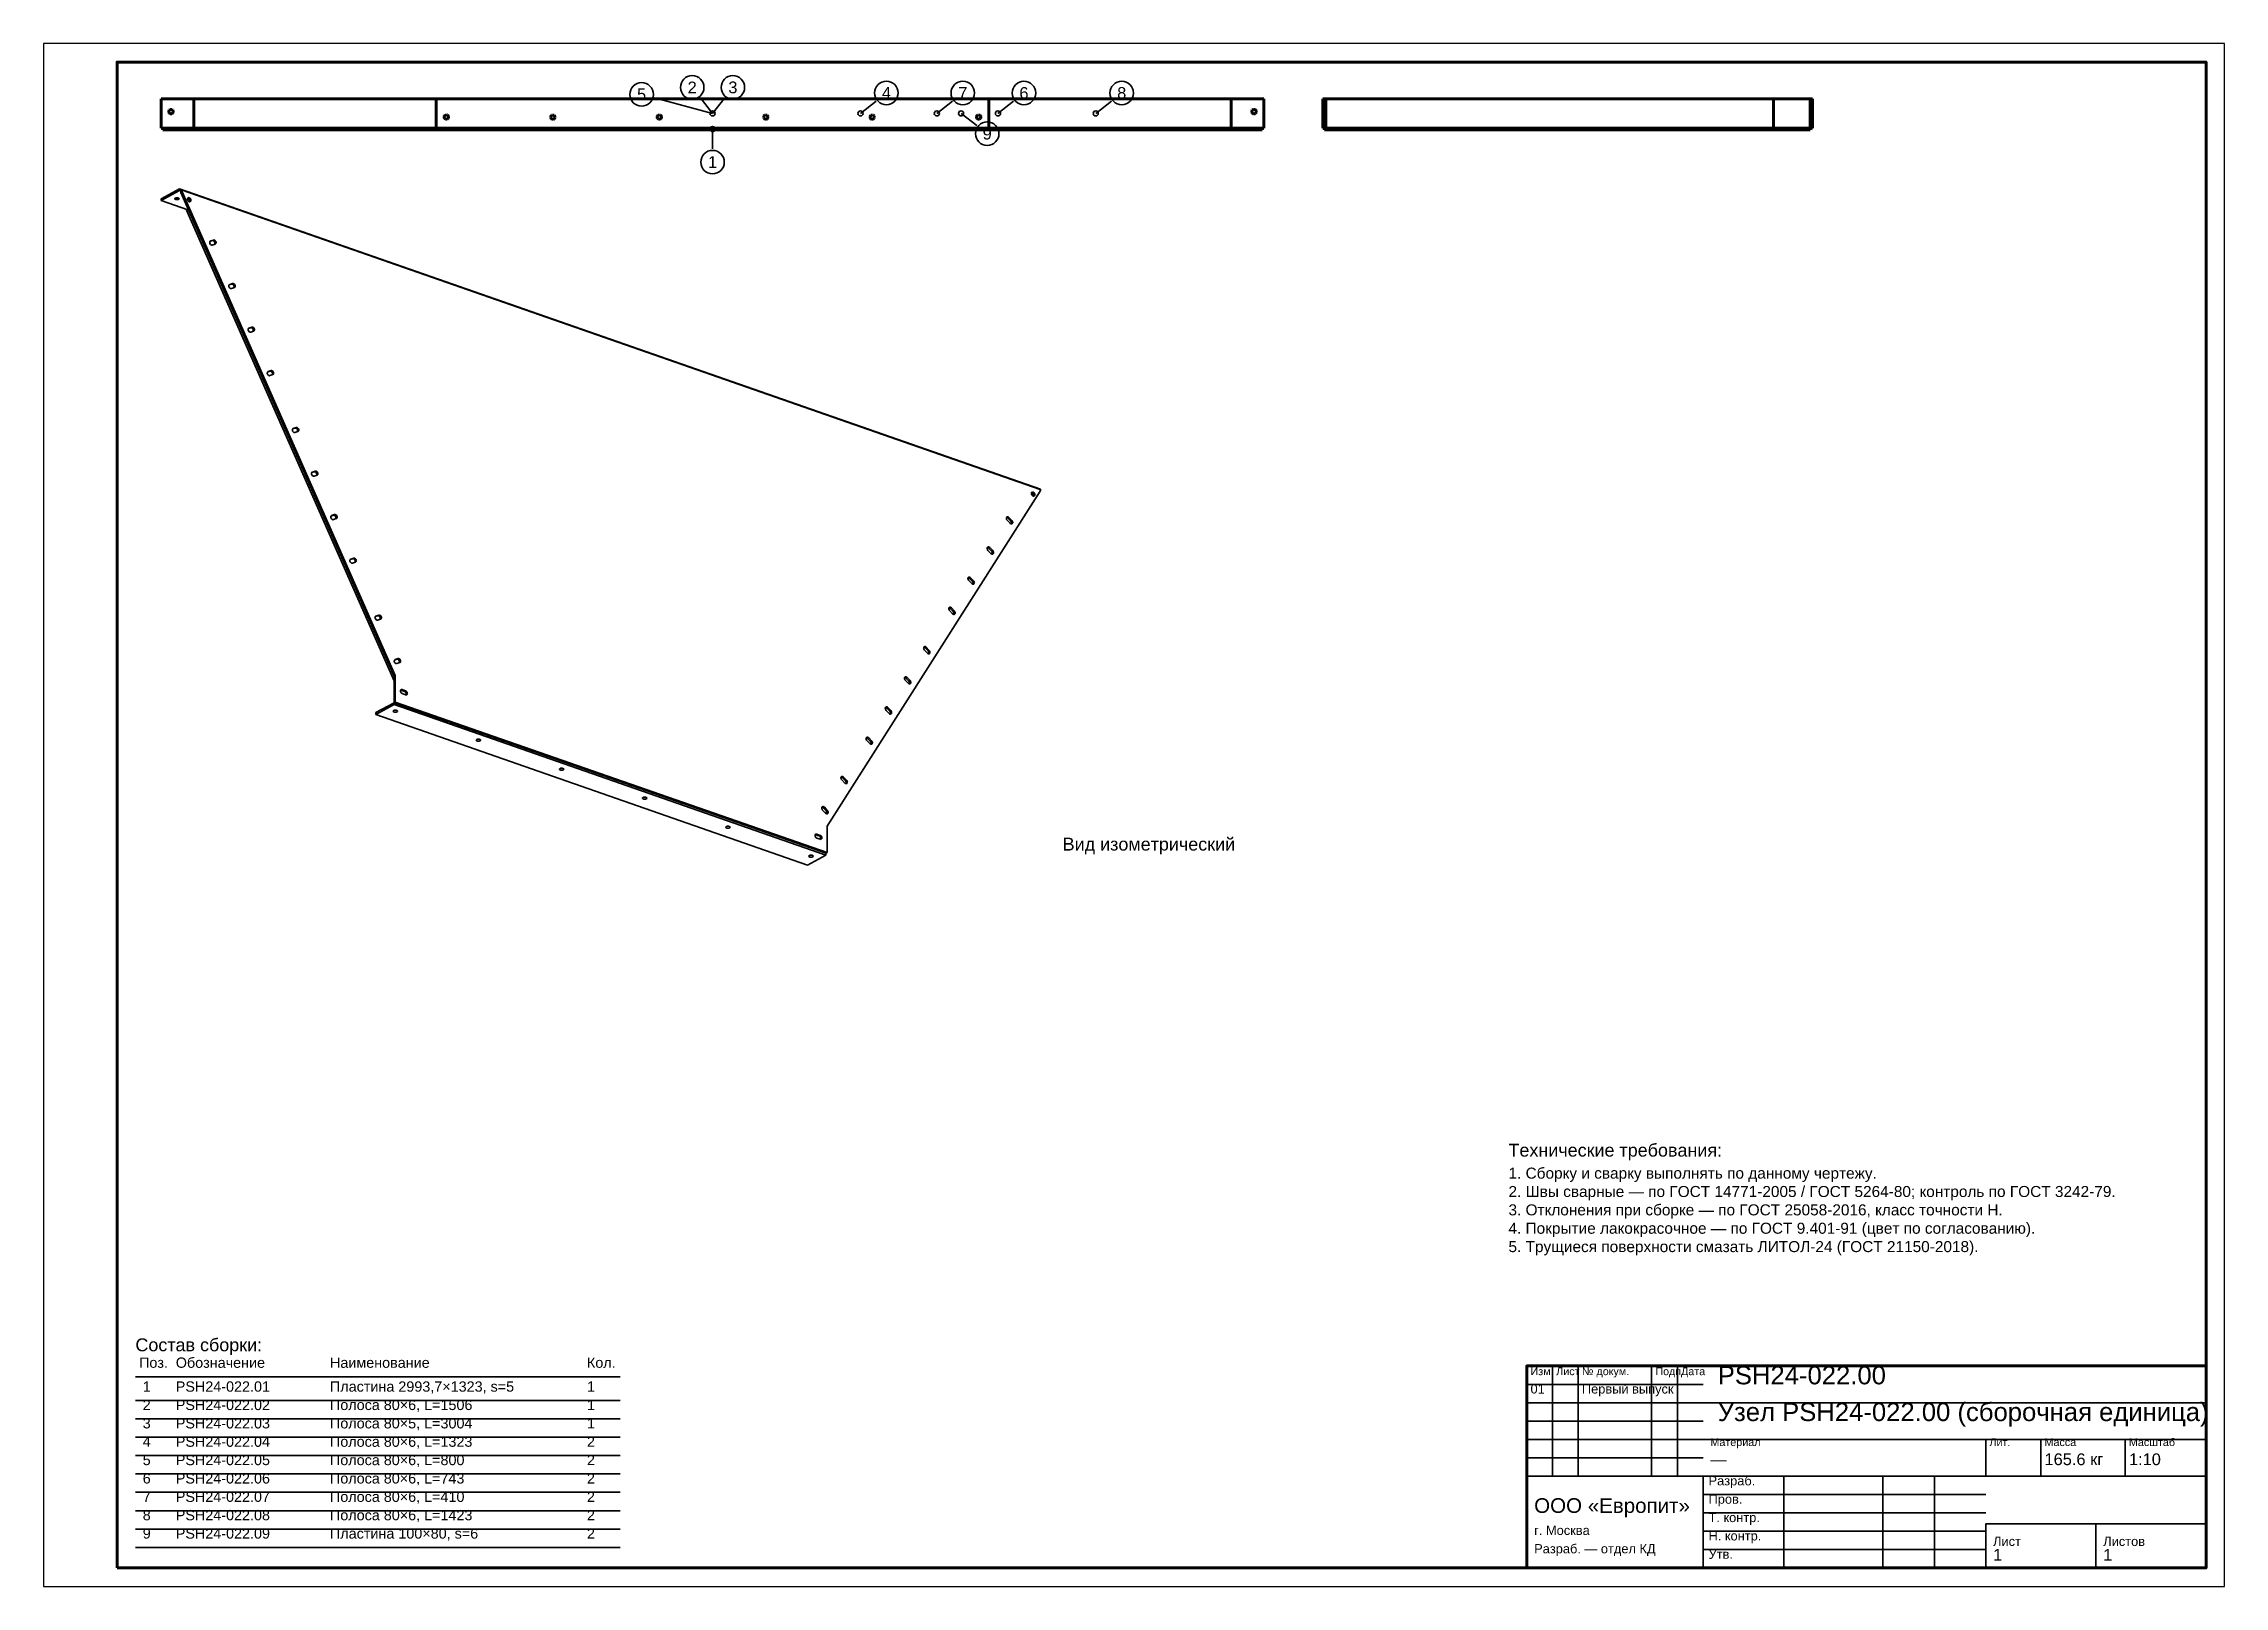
# Model space of a CAD drawing. Header units: millimetres. Extents: x 0 to 594, y 0 to 420.
import ezdxf
from ezdxf.enums import TextEntityAlignment as Align

# ---------------------------------------------------------------- set-up
doc = ezdxf.new("R2010")
doc.units = ezdxf.units.MM
doc.styles.add('GOST', font='Arial')

msp = doc.modelspace()

# ---------------------------------------------------------------- texts
at = {"color": 7, "style": 'GOST'}
for s, p in [('5', (162.88, 406.18)), ('2', (176.66, 408.09)), ('3', (187.74, 408.09)), ('4', (229.56, 406.58)), ('7', (250.37, 406.57)), ('6', (267.02, 406.56)), ('8', (293.66, 406.56)), ('9', (257.01, 395.49)), ('1', (182.2, 387.75))]:
    msp.add_text(s, height=3.2, dxfattribs=at).set_placement(p, align=Align.MIDDLE)
at = {"color": 3, "style": 'GOST'}
for s, height, p in [('Вид изометрический', 3.5, (277.57, 200.32)), ('Технические требования:', 3.5, (399, 117)), ('1. Сборку и сварку выполнять по данному чертежу.', 3, (399, 111)), ('2. Швы сварные — по ГОСТ 14771-2005 / ГОСТ 5264-80; контроль по ГОСТ 3242-79.', 3, (399, 106)), ('3. Отклонения при сборке — по ГОСТ 25058-2016, класс точности Н.', 3, (399, 101)), ('4. Покрытие лакокрасочное — по ГОСТ 9.401-91 (цвет по согласованию).', 3, (399, 96)), ('5. Трущиеся поверхности смазать ЛИТОЛ-24 (ГОСТ 21150-2018).', 3, (399, 91)), ('Состав сборки:', 3.5, (25, 64)), ('Поз.', 2.8, (26, 59.5)), ('Обозначение', 2.8, (36, 59.5)), ('Наименование', 2.8, (78, 59.5)), ('Кол.', 2.8, (148, 59.5)), ('Изм.', 2.1, (405, 57.5)), ('Лист', 2.1, (412, 57.5)), ('№ докум.', 2.1, (419, 57.5)), ('Подп.', 2.1, (439, 57.5)), ('Дата', 2.1, (446, 57.5)), ('PSH24-022.00', 5, (456, 55)), ('1', 2.8, (27, 53)), ('PSH24-022.01', 2.8, (36, 53)), ('Пластина 2993,7×1323, s=5', 2.8, (78, 53)), ('1', 2.8, (148, 53)), ('01', 2.5, (405, 52.5)), ('Первый выпуск', 2.5, (419, 52.5)), ('2', 2.8, (27, 48)), ('PSH24-022.02', 2.8, (36, 48)), ('Полоса 80×6, L=1506', 2.8, (78, 48)), ('1', 2.8, (148, 48)), ('Узел PSH24-022.00 (сборочная единица)', 5, (456, 45)), ('3', 2.8, (27, 43)), ('PSH24-022.03', 2.8, (36, 43)), ('Полоса 80×5, L=3004', 2.8, (78, 43)), ('1', 2.8, (148, 43)), ('4', 2.8, (27, 38)), ('5', 2.8, (27, 33)), ('PSH24-022.04', 2.8, (36, 38)), ('PSH24-022.05', 2.8, (36, 33)), ('Полоса 80×6, L=1323', 2.8, (78, 38)), ('Полоса 80×6, L=800', 2.8, (78, 33)), ('2', 2.8, (148, 38)), ('2', 2.8, (148, 33)), ('Материал', 2.1, (454, 38.2)), ('Лит.', 2.1, (530, 38.2)), ('Масса', 2.1, (545, 38.2)), ('165.6 кг', 3.2, (545, 33)), ('Масштаб', 2.1, (568, 38.2)), ('1:10', 3.2, (568, 33)), ('6', 2.8, (27, 28)), ('PSH24-022.06', 2.8, (36, 28)), ('Полоса 80×6, L=743', 2.8, (78, 28)), ('2', 2.8, (148, 28)), ('Разраб.', 2.5, (453.5, 27.5)), ('—', 3.2, (454, 33)), ('7', 2.8, (27, 23)), ('PSH24-022.07', 2.8, (36, 23)), ('Полоса 80×6, L=410', 2.8, (78, 23)), ('2', 2.8, (148, 23)), ('ООО «Европит»', 4, (406, 20)), ('Пров.', 2.5, (453.5, 22.5)), ('8', 2.8, (27, 18)), ('PSH24-022.08', 2.8, (36, 18)), ('Полоса 80×6, L=1423', 2.8, (78, 18)), ('2', 2.8, (148, 18)), ('Т. контр.', 2.5, (453.5, 17.5)), ('9', 2.8, (27, 13)), ('PSH24-022.09', 2.8, (36, 13)), ('Пластина 100×80, s=6', 2.8, (78, 13)), ('2', 2.8, (148, 13)), ('г. Москва', 2.5, (406, 14)), ('Н. контр.', 2.5, (453.5, 12.5)), ('Лист', 2.5, (531, 11)), ('Листов', 2.5, (561, 11)), ('Разраб. — отдел КД', 2.5, (406, 9)), ('Утв.', 2.5, (453.5, 7.5)), ('1', 3.2, (531, 7)), ('1', 3.2, (561, 7))]:
    msp.add_text(s, height=height, dxfattribs=at).set_placement(p)

# ---------------------------------------------------------------- linework, layer by layer
at = {"color": 1, "lineweight": 70}
for p, q in [((32, 405), (40.92, 405)), ((32, 397), (32, 405)), ((40.92, 405), (40.92, 397)), ((106.9, 405), (40.92, 405)), ((106.9, 397), (106.9, 405)), ((106.9, 405), (257.5, 405)), ((257.5, 405), (257.5, 397)), ((257.5, 405), (323.48, 405)), ((323.48, 405), (332.4, 405)), ((323.48, 397), (323.48, 405)), ((332.4, 405), (332.4, 397)), ((348.9, 405), (348.4, 405)), ((348.4, 397), (348.4, 405)), ((348.9, 397), (348.9, 405)), ((348.9, 405), (349.21, 405)), ((349.21, 405), (349.21, 397)), ((471.18, 405), (349.21, 405)), ((471.18, 405), (471.2, 405)), ((471.18, 397), (471.18, 405)), ((471.2, 405), (471.2, 397)), ((471.2, 405), (481.2, 405)), ((481.2, 397), (481.2, 405)), ((481.8, 405), (481.2, 405)), ((481.8, 397), (481.8, 405)), ((34.13, 401.69), (34.1, 401.5)), ((34.1, 401.5), (34.13, 401.31)), ((34.21, 401.85), (34.13, 401.69)), ((34.13, 401.31), (34.21, 401.15)), ((34.35, 401.99), (34.21, 401.85)), ((34.21, 401.15), (34.35, 401.01)), ((34.51, 402.07), (34.35, 401.99)), ((34.35, 401.01), (34.51, 400.93)), ((34.7, 402.1), (34.51, 402.07)), ((34.51, 400.93), (34.7, 400.9)), ((34.89, 402.07), (34.7, 402.1)), ((34.7, 400.9), (34.89, 400.93)), ((35.05, 401.99), (34.89, 402.07)), ((34.89, 400.93), (35.05, 401.01)), ((35.19, 401.85), (35.05, 401.99)), ((35.05, 401.01), (35.19, 401.15)), ((35.27, 401.69), (35.19, 401.85)), ((35.19, 401.15), (35.27, 401.31)), ((35.3, 401.5), (35.27, 401.69)), ((35.27, 401.31), (35.3, 401.5)), ((109.13, 400.19), (109.1, 400)), ((109.1, 400), (109.13, 399.81)), ((109.21, 400.35), (109.13, 400.19)), ((109.13, 399.81), (109.21, 399.65)), ((109.35, 400.49), (109.21, 400.35)), ((109.21, 399.65), (109.35, 399.51)), ((109.51, 400.57), (109.35, 400.49)), ((109.35, 399.51), (109.51, 399.43)), ((109.7, 400.6), (109.51, 400.57)), ((109.51, 399.43), (109.7, 399.4)), ((109.89, 400.57), (109.7, 400.6)), ((109.7, 399.4), (109.89, 399.43)), ((110.05, 400.49), (109.89, 400.57)), ((109.89, 399.43), (110.05, 399.51)), ((110.19, 400.35), (110.05, 400.49)), ((110.05, 399.51), (110.19, 399.65)), ((110.27, 400.19), (110.19, 400.35)), ((110.19, 399.65), (110.27, 399.81)), ((110.3, 400), (110.27, 400.19)), ((110.27, 399.81), (110.3, 400)), ((138.13, 400.19), (138.1, 400)), ((138.1, 400), (138.13, 399.81)), ((138.21, 400.35), (138.13, 400.19)), ((138.13, 399.81), (138.21, 399.65)), ((138.35, 400.49), (138.21, 400.35)), ((138.21, 399.65), (138.35, 399.51)), ((138.51, 400.57), (138.35, 400.49)), ((138.35, 399.51), (138.51, 399.43)), ((138.7, 400.6), (138.51, 400.57)), ((138.51, 399.43), (138.7, 399.4)), ((138.89, 400.57), (138.7, 400.6)), ((138.7, 399.4), (138.89, 399.43)), ((139.05, 400.49), (138.89, 400.57)), ((138.89, 399.43), (139.05, 399.51)), ((139.19, 400.35), (139.05, 400.49)), ((139.05, 399.51), (139.19, 399.65)), ((139.27, 400.19), (139.19, 400.35)), ((139.19, 399.65), (139.27, 399.81)), ((139.3, 400), (139.27, 400.19)), ((139.27, 399.81), (139.3, 400)), ((167.13, 400.19), (167.1, 400)), ((167.1, 400), (167.13, 399.81)), ((167.21, 400.35), (167.13, 400.19)), ((167.13, 399.81), (167.21, 399.65)), ((167.35, 400.49), (167.21, 400.35)), ((167.21, 399.65), (167.35, 399.51)), ((167.51, 400.57), (167.35, 400.49)), ((167.35, 399.51), (167.51, 399.43)), ((167.7, 400.6), (167.51, 400.57)), ((167.51, 399.43), (167.7, 399.4)), ((167.89, 400.57), (167.7, 400.6)), ((167.7, 399.4), (167.89, 399.43)), ((168.05, 400.49), (167.89, 400.57)), ((167.89, 399.43), (168.05, 399.51)), ((168.19, 400.35), (168.05, 400.49)), ((168.05, 399.51), (168.19, 399.65)), ((168.27, 400.19), (168.19, 400.35)), ((168.19, 399.65), (168.27, 399.81)), ((168.3, 400), (168.27, 400.19)), ((168.27, 399.81), (168.3, 400)), ((196.13, 400.19), (196.1, 400)), ((196.1, 400), (196.13, 399.81)), ((196.21, 400.35), (196.13, 400.19)), ((196.13, 399.81), (196.21, 399.65)), ((196.35, 400.49), (196.21, 400.35)), ((196.21, 399.65), (196.35, 399.51)), ((196.51, 400.57), (196.35, 400.49)), ((196.35, 399.51), (196.51, 399.43)), ((196.7, 400.6), (196.51, 400.57)), ((196.51, 399.43), (196.7, 399.4)), ((196.89, 400.57), (196.7, 400.6)), ((196.7, 399.4), (196.89, 399.43)), ((197.05, 400.49), (196.89, 400.57)), ((196.89, 399.43), (197.05, 399.51)), ((197.19, 400.35), (197.05, 400.49)), ((197.05, 399.51), (197.19, 399.65)), ((197.27, 400.19), (197.19, 400.35)), ((197.19, 399.65), (197.27, 399.81)), ((197.3, 400), (197.27, 400.19)), ((197.27, 399.81), (197.3, 400)), ((225.13, 400.19), (225.1, 400)), ((225.1, 400), (225.13, 399.81)), ((225.21, 400.35), (225.13, 400.19)), ((225.13, 399.81), (225.21, 399.65)), ((225.35, 400.49), (225.21, 400.35)), ((225.21, 399.65), (225.35, 399.51)), ((225.51, 400.57), (225.35, 400.49)), ((225.35, 399.51), (225.51, 399.43)), ((225.7, 400.6), (225.51, 400.57)), ((225.51, 399.43), (225.7, 399.4)), ((225.89, 400.57), (225.7, 400.6)), ((225.7, 399.4), (225.89, 399.43)), ((226.05, 400.49), (225.89, 400.57)), ((225.89, 399.43), (226.05, 399.51)), ((226.19, 400.35), (226.05, 400.49)), ((226.05, 399.51), (226.19, 399.65)), ((226.27, 400.19), (226.19, 400.35)), ((226.19, 399.65), (226.27, 399.81)), ((226.3, 400), (226.27, 400.19)), ((226.27, 399.81), (226.3, 400)), ((254.13, 400.19), (254.1, 400)), ((254.1, 400), (254.13, 399.81)), ((254.21, 400.35), (254.13, 400.19)), ((254.13, 399.81), (254.21, 399.65)), ((254.35, 400.49), (254.21, 400.35)), ((254.21, 399.65), (254.35, 399.51)), ((254.51, 400.57), (254.35, 400.49)), ((254.35, 399.51), (254.51, 399.43)), ((254.7, 400.6), (254.51, 400.57)), ((254.51, 399.43), (254.7, 399.4)), ((254.89, 400.57), (254.7, 400.6)), ((254.7, 399.4), (254.89, 399.43)), ((255.05, 400.49), (254.89, 400.57)), ((254.89, 399.43), (255.05, 399.51)), ((255.19, 400.35), (255.05, 400.49)), ((255.05, 399.51), (255.19, 399.65)), ((255.27, 400.19), (255.19, 400.35)), ((255.19, 399.65), (255.27, 399.81)), ((255.3, 400), (255.27, 400.19)), ((255.27, 399.81), (255.3, 400)), ((329.13, 401.69), (329.1, 401.5)), ((329.1, 401.5), (329.13, 401.31)), ((329.21, 401.85), (329.13, 401.69)), ((329.13, 401.31), (329.21, 401.15)), ((329.35, 401.99), (329.21, 401.85)), ((329.21, 401.15), (329.35, 401.01)), ((329.51, 402.07), (329.35, 401.99)), ((329.35, 401.01), (329.51, 400.93)), ((329.7, 402.1), (329.51, 402.07)), ((329.51, 400.93), (329.7, 400.9)), ((329.89, 402.07), (329.7, 402.1)), ((329.7, 400.9), (329.89, 400.93)), ((330.05, 401.99), (329.89, 402.07)), ((329.89, 400.93), (330.05, 401.01)), ((330.19, 401.85), (330.05, 401.99)), ((330.05, 401.01), (330.19, 401.15)), ((330.27, 401.69), (330.19, 401.85)), ((330.19, 401.15), (330.27, 401.31)), ((330.3, 401.5), (330.27, 401.69)), ((330.27, 401.31), (330.3, 401.5)), ((32.51, 397), (32, 397)), ((32.51, 397), (32.51, 396.5)), ((106.9, 397), (32.51, 397)), ((106.9, 396.5), (32.51, 396.5)), ((106.9, 397), (106.9, 396.5)), ((257.5, 397), (106.9, 397)), ((257.5, 396.5), (106.9, 396.5)), ((257.5, 397), (257.5, 396.5)), ((257.5, 397), (331.89, 397)), ((257.5, 396.5), (331.89, 396.5)), ((331.89, 397), (331.89, 396.5)), ((332.4, 397), (331.89, 397)), ((348.9, 397), (348.4, 397)), ((348.9, 397), (348.9, 396.5)), ((349.4, 397), (348.9, 397)), ((349.4, 396.5), (348.9, 396.5)), ((349.4, 397), (349.4, 396.5)), ((473.2, 397), (349.4, 397)), ((473.2, 396.5), (349.4, 396.5)), ((473.2, 397), (473.2, 396.5)), ((481.2, 397), (473.2, 397)), ((481.2, 396.5), (473.2, 396.5)), ((481.2, 397), (481.2, 396.5)), ((481.8, 397), (481.2, 397))]:
    msp.add_line(p, q, dxfattribs=at)
at = {"color": 7, "lineweight": 35}
for p, q in [((166.36, 405.24), (182.2, 401)), ((178.88, 405.26), (182.2, 401)), ((185.52, 405.26), (182.2, 401)), ((226.73, 404.35), (222.5, 401)), ((247.54, 404.34), (243.3, 401)), ((264.19, 404.34), (259.95, 401)), ((290.83, 404.33), (286.58, 401)), ((254.17, 397.69), (249.9, 401)), ((182.2, 391.35), (182.2, 396.75)), ((411, 30), (411, 60)), ((418, 30), (418, 60)), ((438, 30), (438, 60)), ((445, 30), (445, 60)), ((404, 55), (452, 55)), ((404, 50), (452, 50)), ((452, 50), (589, 50)), ((404, 45), (452, 45)), ((404, 40), (452, 40)), ((452, 40), (589, 40)), ((529, 30), (529, 40)), ((544, 30), (544, 40)), ((567, 30), (567, 40)), ((404, 35), (452, 35)), ((404, 30), (452, 30)), ((452, 30), (589, 30)), ((474, 5), (474, 30)), ((501, 5), (501, 30)), ((515, 5), (515, 30)), ((452, 25), (529, 25)), ((452, 20), (529, 20)), ((452, 15), (529, 15)), ((529, 17), (589, 17)), ((452, 10), (529, 10))]:
    msp.add_line(p, q, dxfattribs=at)
at = {"color": 1, "lineweight": 35}
for p, q in [((32, 377.78), (37, 380.5)), ((37, 380.05), (37, 380.5)), ((37, 380.5), (271.57, 298.73)), ((32, 377.33), (37, 380.05)), ((32, 377.33), (32, 377.78)), ((39.27, 374.79), (32, 377.33)), ((35.71, 377.83), (35.69, 377.78)), ((35.69, 377.78), (35.71, 377.73)), ((35.74, 377.88), (35.71, 377.83)), ((35.71, 377.73), (35.75, 377.67)), ((35.87, 377.97), (35.74, 377.88)), ((35.75, 377.67), (35.83, 377.62)), ((35.83, 377.62), (35.92, 377.58)), ((36.07, 378.03), (35.87, 377.97)), ((35.92, 377.58), (36.06, 377.54)), ((36.14, 377.98), (35.99, 378.01)), ((36.06, 377.54), (36.23, 377.52)), ((36.29, 378.05), (36.07, 378.03)), ((36.29, 377.97), (36.14, 377.98)), ((36.23, 377.52), (36.39, 377.53)), ((36.52, 378.03), (36.29, 378.05)), ((36.45, 377.98), (36.29, 377.97)), ((36.39, 377.53), (36.55, 377.55)), ((36.6, 378.01), (36.45, 377.98)), ((36.72, 377.97), (36.52, 378.03)), ((36.55, 377.55), (36.69, 377.59)), ((36.69, 377.59), (36.8, 377.64)), ((36.85, 377.88), (36.72, 377.97)), ((36.8, 377.64), (36.87, 377.71)), ((36.88, 377.83), (36.85, 377.88)), ((36.87, 377.71), (36.89, 377.78)), ((36.89, 377.78), (36.88, 377.83)), ((37, 380.05), (37.4, 379.91)), ((37.4, 379.91), (37.71, 380.08)), ((37.4, 379.46), (37.4, 379.91)), ((37.4, 379.46), (37.71, 379.63)), ((95.48, 247.78), (37.4, 379.46)), ((37.71, 379.63), (37.71, 380.08)), ((37.71, 380.08), (271.48, 298.59)), ((95.8, 247.95), (37.71, 379.63)), ((39.42, 374.87), (38.96, 374.62)), ((95.48, 246.49), (38.96, 374.62)), ((39.21, 377.79), (39.19, 377.67)), ((39.19, 377.67), (39.21, 377.52)), ((39.24, 377.89), (39.21, 377.79)), ((39.21, 377.52), (39.27, 377.36)), ((39.3, 377.98), (39.24, 377.89)), ((39.25, 377.9), (39.38, 377.87)), ((39.27, 377.36), (39.35, 377.22)), ((39.38, 378.04), (39.3, 377.98)), ((39.35, 377.22), (39.46, 377.1)), ((39.45, 378.07), (39.38, 378.04)), ((39.38, 377.87), (39.51, 377.79)), ((39.54, 378.07), (39.45, 378.07)), ((39.46, 377.1), (39.58, 377.01)), ((39.51, 377.79), (39.63, 377.68)), ((39.63, 378.06), (39.54, 378.07)), ((39.58, 377.01), (39.71, 376.96)), ((39.72, 378.02), (39.63, 378.06)), ((39.63, 377.68), (39.72, 377.54)), ((39.71, 376.96), (39.84, 376.95)), ((39.81, 377.97), (39.72, 378.02)), ((39.72, 377.54), (39.79, 377.39)), ((39.81, 377.08), (39.77, 376.95)), ((39.79, 377.39), (39.82, 377.23)), ((39.9, 377.9), (39.81, 377.97)), ((39.82, 377.23), (39.81, 377.08)), ((39.84, 376.95), (39.95, 376.98)), ((39.97, 377.81), (39.9, 377.9)), ((39.95, 376.98), (40.02, 377.03)), ((40.03, 377.71), (39.97, 377.81)), ((40.02, 377.03), (40.07, 377.1)), ((40.08, 377.6), (40.03, 377.71)), ((40.07, 377.1), (40.11, 377.18)), ((40.11, 377.49), (40.08, 377.6)), ((40.13, 377.38), (40.11, 377.49)), ((40.11, 377.18), (40.13, 377.28)), ((40.13, 377.28), (40.13, 377.38)), ((45.24, 365.96), (45.23, 365.86)), ((45.23, 365.86), (45.24, 365.76)), ((45.26, 366.05), (45.24, 365.96)), ((45.24, 365.76), (45.31, 365.55)), ((45.29, 366.13), (45.26, 366.05)), ((45.35, 366.2), (45.29, 366.13)), ((45.31, 366.15), (45.95, 366.37)), ((45.31, 365.55), (45.44, 365.36)), ((45.41, 366.25), (45.35, 366.2)), ((45.46, 366.27), (45.37, 366.22)), ((45.46, 366.27), (45.41, 366.25)), ((45.44, 365.36), (45.6, 365.23)), ((46.26, 366.54), (45.46, 366.27)), ((45.6, 365.23), (45.69, 365.18)), ((45.69, 365.18), (45.77, 365.16)), ((45.77, 365.16), (45.86, 365.16)), ((45.86, 365.16), (45.94, 365.17)), ((45.94, 365.17), (46.74, 365.45)), ((46.26, 366.54), (45.95, 366.37)), ((45.95, 366.37), (46.02, 366.39)), ((46.02, 366.39), (46.09, 366.39)), ((46.09, 366.39), (46.25, 366.34)), ((46.25, 366.34), (46.4, 366.23)), ((46.34, 366.56), (46.26, 366.54)), ((46.43, 366.55), (46.34, 366.56)), ((46.4, 366.23), (46.53, 366.08)), ((46.51, 366.53), (46.43, 366.55)), ((46.6, 366.49), (46.51, 366.53)), ((46.53, 366.08), (46.61, 365.9)), ((46.64, 365.54), (46.58, 365.39)), ((46.76, 366.35), (46.6, 366.49)), ((46.61, 365.9), (46.66, 365.71)), ((46.66, 365.71), (46.64, 365.54)), ((46.74, 365.45), (46.79, 365.47)), ((46.89, 366.16), (46.76, 366.35)), ((46.79, 365.47), (46.85, 365.52)), ((46.85, 365.52), (46.9, 365.58)), ((46.96, 365.95), (46.89, 366.16)), ((46.9, 365.58), (46.94, 365.66)), ((46.94, 365.66), (46.96, 365.75)), ((46.97, 365.85), (46.96, 365.95)), ((46.96, 365.75), (46.97, 365.85)), ((50.49, 354.2), (50.46, 354.11)), ((50.46, 354.11), (50.46, 354.01)), ((50.46, 354.01), (50.47, 353.91)), ((50.47, 353.91), (50.54, 353.7)), ((50.52, 354.28), (50.49, 354.2)), ((50.57, 354.35), (50.52, 354.28)), ((50.53, 354.3), (51.18, 354.52)), ((50.54, 353.7), (50.66, 353.51)), ((50.64, 354.39), (50.57, 354.35)), ((50.68, 354.41), (50.6, 354.37)), ((50.68, 354.41), (50.64, 354.39)), ((50.66, 353.51), (50.83, 353.37)), ((51.49, 354.69), (50.68, 354.41)), ((50.83, 353.37), (50.91, 353.33)), ((50.91, 353.33), (51, 353.31)), ((51, 353.31), (51.09, 353.3)), ((51.09, 353.3), (51.17, 353.32)), ((51.17, 353.32), (51.97, 353.6)), ((51.49, 354.69), (51.18, 354.52)), ((51.18, 354.52), (51.25, 354.53)), ((51.25, 354.53), (51.32, 354.53)), ((51.32, 354.53), (51.48, 354.49)), ((51.48, 354.49), (51.63, 354.38)), ((51.57, 354.71), (51.49, 354.69)), ((51.65, 354.7), (51.57, 354.71)), ((51.63, 354.38), (51.75, 354.23)), ((51.74, 354.68), (51.65, 354.7)), ((51.83, 354.64), (51.74, 354.68)), ((51.75, 354.23), (51.84, 354.05)), ((51.87, 353.68), (51.81, 353.54)), ((51.99, 354.5), (51.83, 354.64)), ((51.84, 354.05), (51.88, 353.86)), ((51.88, 353.86), (51.87, 353.68)), ((51.97, 353.6), (52.02, 353.62)), ((52.12, 354.31), (51.99, 354.5)), ((52.02, 353.62), (52.08, 353.66)), ((52.08, 353.66), (52.13, 353.73)), ((52.19, 354.1), (52.12, 354.31)), ((52.13, 353.73), (52.17, 353.81)), ((52.17, 353.81), (52.19, 353.9)), ((52.2, 354), (52.19, 354.1)), ((52.19, 353.9), (52.2, 354)), ((55.71, 342.35), (55.69, 342.26)), ((55.69, 342.26), (55.69, 342.16)), ((55.69, 342.16), (55.7, 342.05)), ((55.7, 342.05), (55.77, 341.84)), ((55.75, 342.43), (55.71, 342.35)), ((55.8, 342.49), (55.75, 342.43)), ((55.76, 342.45), (56.4, 342.67)), ((55.77, 341.84), (55.89, 341.66)), ((55.87, 342.54), (55.8, 342.49)), ((55.91, 342.56), (55.83, 342.51)), ((55.91, 342.56), (55.87, 342.54)), ((55.89, 341.66), (56.05, 341.52)), ((56.72, 342.84), (55.91, 342.56)), ((56.05, 341.52), (56.14, 341.48)), ((56.14, 341.48), (56.23, 341.45)), ((56.23, 341.45), (56.32, 341.45)), ((56.32, 341.45), (56.4, 341.47)), ((56.72, 342.84), (56.4, 342.67)), ((56.4, 342.67), (56.47, 342.68)), ((56.4, 341.47), (57.2, 341.74)), ((56.47, 342.68), (56.55, 342.68)), ((56.55, 342.68), (56.71, 342.63)), ((56.71, 342.63), (56.86, 342.53)), ((56.8, 342.85), (56.72, 342.84)), ((56.88, 342.85), (56.8, 342.85)), ((56.86, 342.53), (56.98, 342.38)), ((56.97, 342.83), (56.88, 342.85)), ((57.06, 342.78), (56.97, 342.83)), ((56.98, 342.38), (57.07, 342.2)), ((57.1, 341.83), (57.04, 341.69)), ((57.22, 342.65), (57.06, 342.78)), ((57.07, 342.2), (57.11, 342.01)), ((57.11, 342.01), (57.1, 341.83)), ((57.2, 341.74), (57.24, 341.76)), ((57.34, 342.46), (57.22, 342.65)), ((57.24, 341.76), (57.31, 341.81)), ((57.31, 341.81), (57.36, 341.87)), ((57.41, 342.25), (57.34, 342.46)), ((57.36, 341.87), (57.4, 341.95)), ((57.4, 341.95), (57.42, 342.05)), ((57.43, 342.15), (57.41, 342.25)), ((57.42, 342.05), (57.43, 342.15)), ((60.92, 330.41), (60.91, 330.31)), ((60.91, 330.31), (60.93, 330.2)), ((60.94, 330.5), (60.92, 330.41)), ((60.93, 330.2), (61, 329.99)), ((60.98, 330.58), (60.94, 330.5)), ((61.03, 330.64), (60.98, 330.58)), ((60.99, 330.59), (61.63, 330.81)), ((61, 329.99), (61.12, 329.81)), ((61.1, 330.69), (61.03, 330.64)), ((61.14, 330.71), (61.05, 330.66)), ((61.14, 330.71), (61.1, 330.69)), ((61.12, 329.81), (61.28, 329.67)), ((61.94, 330.99), (61.14, 330.71)), ((61.28, 329.67), (61.37, 329.63)), ((61.37, 329.63), (61.46, 329.6)), ((61.46, 329.6), (61.54, 329.6)), ((61.54, 329.6), (61.62, 329.61)), ((61.62, 329.61), (62.43, 329.89)), ((61.94, 330.99), (61.63, 330.81)), ((61.63, 330.81), (61.7, 330.83)), ((61.7, 330.83), (61.78, 330.83)), ((61.78, 330.83), (61.94, 330.78)), ((62.02, 331), (61.94, 330.99)), ((61.94, 330.78), (62.09, 330.68)), ((62.11, 331), (62.02, 331)), ((62.09, 330.68), (62.21, 330.52)), ((62.2, 330.97), (62.11, 331)), ((62.29, 330.93), (62.2, 330.97)), ((62.21, 330.52), (62.3, 330.34)), ((62.33, 329.98), (62.27, 329.84)), ((62.45, 330.79), (62.29, 330.93)), ((62.3, 330.34), (62.34, 330.16)), ((62.34, 330.16), (62.33, 329.98)), ((62.43, 329.89), (62.47, 329.91)), ((62.57, 330.61), (62.45, 330.79)), ((62.47, 329.91), (62.54, 329.96)), ((62.54, 329.96), (62.59, 330.02)), ((62.64, 330.4), (62.57, 330.61)), ((62.59, 330.02), (62.63, 330.1)), ((62.63, 330.1), (62.65, 330.19)), ((62.65, 330.29), (62.64, 330.4)), ((62.65, 330.19), (62.65, 330.29)), ((67.76, 314.91), (67.75, 314.81)), ((67.78, 315), (67.76, 314.91)), ((67.82, 315.08), (67.78, 315)), ((67.87, 315.14), (67.82, 315.08)), ((67.83, 315.1), (68.47, 315.32)), ((67.93, 315.19), (67.87, 315.14)), ((67.98, 315.21), (67.89, 315.16)), ((67.98, 315.21), (67.93, 315.19)), ((68.78, 315.49), (67.98, 315.21)), ((68.78, 315.49), (68.47, 315.32)), ((68.47, 315.32), (68.54, 315.33)), ((68.54, 315.33), (68.62, 315.33)), ((68.62, 315.33), (68.77, 315.28)), ((68.77, 315.28), (68.92, 315.18)), ((68.86, 315.5), (68.78, 315.49)), ((68.95, 315.5), (68.86, 315.5)), ((68.92, 315.18), (69.05, 315.03)), ((69.04, 315.47), (68.95, 315.5)), ((69.12, 315.43), (69.04, 315.47)), ((69.05, 315.03), (69.14, 314.85)), ((69.28, 315.3), (69.12, 315.43)), ((69.14, 314.85), (69.18, 314.66)), ((69.41, 315.11), (69.28, 315.3)), ((69.48, 314.9), (69.41, 315.11)), ((69.49, 314.79), (69.48, 314.9)), ((67.75, 314.81), (67.76, 314.7)), ((67.76, 314.7), (67.83, 314.49)), ((67.83, 314.49), (67.96, 314.31)), ((67.96, 314.31), (68.12, 314.17)), ((68.12, 314.17), (68.21, 314.13)), ((68.21, 314.13), (68.3, 314.1)), ((68.3, 314.1), (68.38, 314.1)), ((68.38, 314.1), (68.46, 314.12)), ((68.46, 314.12), (69.26, 314.39)), ((69.17, 314.48), (69.1, 314.34)), ((69.18, 314.66), (69.17, 314.48)), ((69.26, 314.39), (69.31, 314.41)), ((69.31, 314.41), (69.37, 314.46)), ((69.37, 314.46), (69.43, 314.52)), ((69.43, 314.52), (69.46, 314.6)), ((69.46, 314.6), (69.49, 314.69)), ((69.49, 314.69), (69.49, 314.79)), ((72.99, 303.06), (72.98, 302.96)), ((72.98, 302.96), (72.99, 302.85)), ((73.01, 303.15), (72.99, 303.06)), ((73.04, 303.23), (73.01, 303.15)), ((73.1, 303.29), (73.04, 303.23)), ((73.06, 303.24), (73.7, 303.46)), ((73.16, 303.34), (73.1, 303.29)), ((73.21, 303.36), (73.12, 303.31)), ((73.21, 303.36), (73.16, 303.34)), ((74.01, 303.63), (73.21, 303.36)), ((74.01, 303.63), (73.7, 303.46)), ((73.7, 303.46), (73.77, 303.48)), ((73.77, 303.48), (73.84, 303.48)), ((73.84, 303.48), (74, 303.43)), ((74, 303.43), (74.15, 303.32)), ((74.09, 303.65), (74.01, 303.63)), ((74.18, 303.65), (74.09, 303.65)), ((74.15, 303.32), (74.28, 303.17)), ((74.26, 303.62), (74.18, 303.65)), ((74.35, 303.58), (74.26, 303.62)), ((74.28, 303.17), (74.36, 302.99)), ((74.51, 303.44), (74.35, 303.58)), ((74.36, 302.99), (74.41, 302.8)), ((74.64, 303.26), (74.51, 303.44)), ((74.71, 303.05), (74.64, 303.26)), ((74.72, 302.94), (74.71, 303.05)), ((74.71, 302.84), (74.72, 302.94)), ((72.99, 302.85), (73.06, 302.64)), ((73.06, 302.64), (73.19, 302.45)), ((73.19, 302.45), (73.35, 302.32)), ((73.35, 302.32), (73.44, 302.27)), ((73.44, 302.27), (73.52, 302.25)), ((73.52, 302.25), (73.61, 302.25)), ((73.61, 302.25), (73.69, 302.26)), ((73.69, 302.26), (74.49, 302.54)), ((74.39, 302.63), (74.33, 302.48)), ((74.41, 302.8), (74.39, 302.63)), ((74.49, 302.54), (74.54, 302.56)), ((74.54, 302.56), (74.6, 302.61)), ((74.6, 302.61), (74.65, 302.67)), ((74.65, 302.67), (74.69, 302.75)), ((74.69, 302.75), (74.71, 302.84)), ((213.4, 206.96), (271.48, 298.14)), ((269.09, 297.7), (269.06, 297.61)), ((269.06, 297.61), (269.06, 297.5)), ((269.06, 297.5), (269.08, 297.39)), ((269.08, 297.39), (269.11, 297.28)), ((269.12, 297.79), (269.09, 297.7)), ((269.11, 297.77), (269.22, 297.75)), ((269.11, 297.28), (269.16, 297.18)), ((269.18, 297.85), (269.12, 297.79)), ((269.16, 297.18), (269.22, 297.08)), ((269.24, 297.9), (269.18, 297.85)), ((269.22, 297.75), (269.32, 297.7)), ((269.22, 297.08), (269.3, 296.99)), ((269.36, 297.94), (269.24, 297.9)), ((269.66, 297.24), (269.27, 297.02)), ((269.32, 297.7), (269.42, 297.62)), ((269.48, 297.93), (269.36, 297.94)), ((269.42, 297.62), (269.51, 297.53)), ((269.61, 297.88), (269.48, 297.93)), ((269.51, 297.53), (269.58, 297.42)), ((269.58, 297.42), (269.64, 297.29)), ((269.74, 297.79), (269.61, 297.88)), ((269.64, 297.29), (269.67, 297.17)), ((269.67, 297.17), (269.69, 297.04)), ((269.69, 297.04), (269.67, 296.92)), ((269.84, 297.67), (269.74, 297.79)), ((269.93, 297.52), (269.84, 297.67)), ((269.98, 297.37), (269.93, 297.52)), ((269.95, 296.99), (269.99, 297.1)), ((270, 297.21), (269.98, 297.37)), ((269.99, 297.1), (270, 297.21)), ((271.48, 298.14), (271.48, 298.59)), ((271.48, 298.31), (271.57, 298.28)), ((271.57, 298.28), (271.48, 298.23)), ((271.57, 298.28), (271.57, 298.73)), ((78.24, 291.29), (78.21, 291.2)), ((78.21, 291.2), (78.21, 291.1)), ((78.21, 291.1), (78.22, 291)), ((78.27, 291.37), (78.24, 291.29)), ((78.32, 291.44), (78.27, 291.37)), ((78.28, 291.39), (78.93, 291.61)), ((78.39, 291.49), (78.32, 291.44)), ((78.44, 291.51), (78.35, 291.46)), ((78.44, 291.51), (78.39, 291.49)), ((79.24, 291.78), (78.44, 291.51)), ((79.24, 291.78), (78.93, 291.61)), ((78.93, 291.61), (79, 291.63)), ((79, 291.63), (79.07, 291.63)), ((79.07, 291.63), (79.23, 291.58)), ((79.23, 291.58), (79.38, 291.47)), ((79.32, 291.8), (79.24, 291.78)), ((79.4, 291.79), (79.32, 291.8)), ((79.38, 291.47), (79.5, 291.32)), ((79.49, 291.77), (79.4, 291.79)), ((79.58, 291.73), (79.49, 291.77)), ((79.5, 291.32), (79.59, 291.14)), ((79.74, 291.59), (79.58, 291.73)), ((79.59, 291.14), (79.63, 290.95)), ((79.87, 291.4), (79.74, 291.59)), ((79.94, 291.19), (79.87, 291.4)), ((79.95, 291.09), (79.94, 291.19)), ((79.94, 290.99), (79.95, 291.09)), ((262.32, 291.09), (262.27, 291)), ((262.4, 291.16), (262.32, 291.09)), ((262.53, 291.19), (262.4, 291.16)), ((262.66, 291.18), (262.53, 291.19)), ((262.8, 291.12), (262.66, 291.18)), ((262.93, 291.01), (262.8, 291.12)), ((269.3, 296.99), (269.38, 296.92)), ((269.38, 296.92), (269.47, 296.86)), ((269.47, 296.86), (269.56, 296.83)), ((269.56, 296.83), (269.65, 296.81)), ((269.67, 296.92), (269.63, 296.81)), ((269.65, 296.81), (269.74, 296.82)), ((269.74, 296.82), (269.82, 296.85)), ((269.82, 296.85), (269.89, 296.91)), ((269.89, 296.91), (269.95, 296.99)), ((78.22, 291), (78.29, 290.79)), ((78.29, 290.79), (78.41, 290.6)), ((78.41, 290.6), (78.58, 290.47)), ((78.58, 290.47), (78.66, 290.42)), ((78.66, 290.42), (78.75, 290.4)), ((78.75, 290.4), (78.84, 290.4)), ((78.84, 290.4), (78.92, 290.41)), ((78.92, 290.41), (79.72, 290.69)), ((79.62, 290.78), (79.56, 290.63)), ((79.63, 290.95), (79.62, 290.78)), ((79.72, 290.69), (79.77, 290.71)), ((79.77, 290.71), (79.83, 290.76)), ((79.83, 290.76), (79.88, 290.82)), ((79.88, 290.82), (79.92, 290.9)), ((79.92, 290.9), (79.94, 290.99)), ((262.23, 290.89), (262.22, 290.76)), ((262.22, 290.76), (262.24, 290.62)), ((262.27, 291), (262.23, 290.89)), ((262.24, 290.62), (262.29, 290.49)), ((262.28, 291.02), (262.36, 291)), ((262.29, 290.49), (262.36, 290.36)), ((262.36, 291), (262.45, 290.97)), ((262.36, 290.36), (262.45, 290.25)), ((262.45, 290.97), (262.54, 290.91)), ((262.45, 290.25), (263.25, 289.41)), ((262.54, 290.91), (262.62, 290.84)), ((262.93, 291.01), (262.62, 290.84)), ((262.62, 290.84), (263.42, 290)), ((263.74, 290.17), (262.93, 291.01)), ((263.25, 289.41), (263.38, 289.31)), ((263.38, 289.31), (263.52, 289.24)), ((263.74, 290.17), (263.42, 290)), ((263.42, 290), (263.55, 289.82)), ((263.52, 289.24), (263.66, 289.23)), ((263.55, 289.82), (263.63, 289.61)), ((263.63, 289.31), (263.6, 289.23)), ((263.63, 289.61), (263.65, 289.51)), ((263.65, 289.41), (263.63, 289.31)), ((263.65, 289.51), (263.65, 289.41)), ((263.66, 289.23), (263.78, 289.27)), ((263.83, 290.06), (263.74, 290.17)), ((263.78, 289.27), (263.86, 289.33)), ((263.9, 289.93), (263.83, 290.06)), ((263.86, 289.33), (263.92, 289.42)), ((263.94, 289.8), (263.9, 289.93)), ((263.92, 289.42), (263.96, 289.53)), ((263.96, 289.66), (263.94, 289.8)), ((263.96, 289.53), (263.96, 289.66)), ((83.46, 279.44), (83.44, 279.35)), ((83.44, 279.35), (83.44, 279.25)), ((83.44, 279.25), (83.45, 279.15)), ((83.5, 279.52), (83.46, 279.44)), ((83.55, 279.59), (83.5, 279.52)), ((83.51, 279.54), (84.15, 279.76)), ((83.62, 279.63), (83.55, 279.59)), ((83.66, 279.65), (83.58, 279.61)), ((83.66, 279.65), (83.62, 279.63)), ((84.47, 279.93), (83.66, 279.65)), ((84.47, 279.93), (84.15, 279.76)), ((84.15, 279.76), (84.22, 279.77)), ((84.22, 279.77), (84.3, 279.77)), ((84.3, 279.77), (84.46, 279.73)), ((84.46, 279.73), (84.61, 279.62)), ((84.55, 279.95), (84.47, 279.93)), ((84.63, 279.94), (84.55, 279.95)), ((84.61, 279.62), (84.73, 279.47)), ((84.72, 279.92), (84.63, 279.94)), ((84.81, 279.88), (84.72, 279.92)), ((84.73, 279.47), (84.82, 279.29)), ((84.97, 279.74), (84.81, 279.88)), ((84.82, 279.29), (84.86, 279.1)), ((85.09, 279.55), (84.97, 279.74)), ((85.16, 279.34), (85.09, 279.55)), ((85.18, 279.24), (85.16, 279.34)), ((85.17, 279.14), (85.18, 279.24)), ((257.04, 282.79), (257, 282.68)), ((257, 282.68), (257, 282.55)), ((257, 282.55), (257.02, 282.42)), ((257.02, 282.42), (257.06, 282.28)), ((257.1, 282.89), (257.04, 282.79)), ((257.05, 282.82), (257.14, 282.8)), ((257.06, 282.28), (257.13, 282.16)), ((257.18, 282.95), (257.1, 282.89)), ((257.13, 282.16), (257.22, 282.04)), ((257.14, 282.8), (257.23, 282.76)), ((257.3, 282.99), (257.18, 282.95)), ((257.22, 282.04), (258.03, 281.21)), ((257.23, 282.76), (257.31, 282.7)), ((257.44, 282.97), (257.3, 282.99)), ((257.31, 282.7), (257.39, 282.63)), ((257.7, 282.8), (257.39, 282.63)), ((257.39, 282.63), (258.2, 281.79)), ((257.58, 282.91), (257.44, 282.97)), ((257.7, 282.8), (257.58, 282.91)), ((258.51, 281.97), (257.7, 282.8)), ((258.03, 281.21), (258.15, 281.1)), ((258.15, 281.1), (258.29, 281.04)), ((258.51, 281.97), (258.2, 281.79)), ((258.2, 281.79), (258.33, 281.61)), ((258.29, 281.04), (258.43, 281.02)), ((258.33, 281.61), (258.4, 281.41)), ((258.4, 281.11), (258.37, 281.02)), ((258.4, 281.41), (258.42, 281.3)), ((258.42, 281.2), (258.4, 281.11)), ((258.42, 281.3), (258.42, 281.2)), ((258.43, 281.02), (258.55, 281.06)), ((258.6, 281.85), (258.51, 281.97)), ((258.55, 281.06), (258.63, 281.12)), ((258.67, 281.73), (258.6, 281.85)), ((258.63, 281.12), (258.69, 281.21)), ((258.71, 281.59), (258.67, 281.73)), ((258.69, 281.21), (258.73, 281.33)), ((258.73, 281.46), (258.71, 281.59)), ((258.73, 281.33), (258.73, 281.46)), ((83.45, 279.15), (83.52, 278.94)), ((83.52, 278.94), (83.64, 278.75)), ((83.64, 278.75), (83.8, 278.61)), ((83.8, 278.61), (83.89, 278.57)), ((83.89, 278.57), (83.98, 278.55)), ((83.98, 278.55), (84.07, 278.54)), ((84.07, 278.54), (84.15, 278.56)), ((84.15, 278.56), (84.95, 278.84)), ((84.85, 278.92), (84.79, 278.78)), ((84.86, 279.1), (84.85, 278.92)), ((84.95, 278.84), (84.99, 278.86)), ((84.99, 278.86), (85.06, 278.9)), ((85.06, 278.9), (85.11, 278.97)), ((85.11, 278.97), (85.15, 279.05)), ((85.15, 279.05), (85.17, 279.14)), ((251.81, 274.59), (251.77, 274.47)), ((251.77, 274.47), (251.77, 274.35)), ((251.77, 274.35), (251.79, 274.21)), ((251.79, 274.21), (251.83, 274.08)), ((251.87, 274.68), (251.81, 274.59)), ((251.82, 274.61), (251.91, 274.59)), ((251.83, 274.08), (251.9, 273.95)), ((251.95, 274.74), (251.87, 274.68)), ((251.9, 273.95), (251.99, 273.84)), ((251.91, 274.59), (252, 274.55)), ((252.07, 274.78), (251.95, 274.74)), ((251.99, 273.84), (252.8, 273)), ((252, 274.55), (252.08, 274.5)), ((252.21, 274.76), (252.07, 274.78)), ((252.08, 274.5), (252.16, 274.42)), ((252.48, 274.59), (252.16, 274.42)), ((252.16, 274.42), (252.97, 273.59)), ((252.35, 274.7), (252.21, 274.76)), ((252.48, 274.59), (252.35, 274.7)), ((253.28, 273.76), (252.48, 274.59)), ((253.28, 273.76), (252.97, 273.59)), ((252.97, 273.59), (253.1, 273.41)), ((253.1, 273.41), (253.18, 273.2)), ((253.37, 273.65), (253.28, 273.76)), ((253.44, 273.52), (253.37, 273.65)), ((253.49, 273.38), (253.44, 273.52)), ((253.51, 273.25), (253.49, 273.38)), ((253.5, 273.12), (253.51, 273.25)), ((252.8, 273), (252.93, 272.89)), ((252.93, 272.89), (253.07, 272.83)), ((253.07, 272.83), (253.2, 272.82)), ((253.18, 272.9), (253.14, 272.82)), ((253.18, 273.2), (253.19, 273.09)), ((253.19, 272.99), (253.18, 272.9)), ((253.19, 273.09), (253.19, 272.99)), ((253.2, 272.82), (253.33, 272.85)), ((253.33, 272.85), (253.41, 272.92)), ((253.41, 272.92), (253.46, 273.01)), ((253.46, 273.01), (253.5, 273.12)), ((90.28, 263.85), (90.27, 263.75)), ((90.27, 263.75), (90.28, 263.65)), ((90.3, 263.94), (90.28, 263.85)), ((90.28, 263.65), (90.36, 263.44)), ((90.34, 264.02), (90.3, 263.94)), ((90.39, 264.09), (90.34, 264.02)), ((90.35, 264.04), (90.99, 264.26)), ((90.36, 263.44), (90.48, 263.25)), ((90.45, 264.13), (90.39, 264.09)), ((90.5, 264.15), (90.41, 264.11)), ((90.5, 264.15), (90.45, 264.13)), ((90.48, 263.25), (90.64, 263.11)), ((91.3, 264.43), (90.5, 264.15)), ((90.64, 263.11), (90.73, 263.07)), ((90.73, 263.07), (90.82, 263.05)), ((90.82, 263.05), (90.9, 263.04)), ((90.9, 263.04), (90.98, 263.06)), ((90.98, 263.06), (91.79, 263.34)), ((91.3, 264.43), (90.99, 264.26)), ((90.99, 264.26), (91.06, 264.28)), ((91.06, 264.28), (91.14, 264.28)), ((91.14, 264.28), (91.29, 264.23)), ((91.29, 264.23), (91.44, 264.12)), ((91.38, 264.45), (91.3, 264.43)), ((91.47, 264.44), (91.38, 264.45)), ((91.44, 264.12), (91.57, 263.97)), ((91.56, 264.42), (91.47, 264.44)), ((91.64, 264.38), (91.56, 264.42)), ((91.57, 263.97), (91.66, 263.79)), ((91.69, 263.42), (91.62, 263.28)), ((91.81, 264.24), (91.64, 264.38)), ((91.66, 263.79), (91.7, 263.6)), ((91.7, 263.6), (91.69, 263.42)), ((91.79, 263.34), (91.83, 263.36)), ((91.93, 264.05), (91.81, 264.24)), ((91.83, 263.36), (91.9, 263.4)), ((91.9, 263.4), (91.95, 263.47)), ((92, 263.84), (91.93, 264.05)), ((91.95, 263.47), (91.99, 263.55)), ((91.99, 263.55), (92.01, 263.64)), ((92.01, 263.74), (92, 263.84)), ((92.01, 263.64), (92.01, 263.74)), ((246.55, 266.27), (246.54, 266.14)), ((246.54, 266.14), (246.56, 266)), ((246.58, 266.38), (246.55, 266.27)), ((246.56, 266), (246.61, 265.87)), ((246.64, 266.47), (246.58, 266.38)), ((246.59, 266.4), (246.68, 266.38)), ((246.61, 265.87), (246.68, 265.74)), ((246.72, 266.54), (246.64, 266.47)), ((246.68, 266.38), (246.77, 266.35)), ((246.68, 265.74), (246.77, 265.63)), ((246.84, 266.57), (246.72, 266.54)), ((246.77, 266.35), (246.86, 266.29)), ((246.77, 265.63), (247.57, 264.79)), ((246.98, 266.56), (246.84, 266.57)), ((246.86, 266.29), (246.94, 266.22)), ((247.25, 266.39), (246.94, 266.22)), ((246.94, 266.22), (247.74, 265.38)), ((247.12, 266.49), (246.98, 266.56)), ((247.25, 266.39), (247.12, 266.49)), ((248.05, 265.55), (247.25, 266.39)), ((247.57, 264.79), (247.7, 264.69)), ((247.7, 264.69), (247.84, 264.62)), ((248.05, 265.55), (247.74, 265.38)), ((247.74, 265.38), (247.87, 265.2)), ((247.84, 264.62), (247.97, 264.61)), ((247.87, 265.2), (247.95, 264.99)), ((247.95, 264.69), (247.91, 264.61)), ((247.95, 264.99), (247.96, 264.89)), ((247.96, 264.79), (247.95, 264.69)), ((247.96, 264.89), (247.96, 264.79)), ((247.97, 264.61), (248.1, 264.65)), ((248.14, 265.44), (248.05, 265.55)), ((248.1, 264.65), (248.18, 264.71)), ((248.21, 265.31), (248.14, 265.44)), ((248.18, 264.71), (248.24, 264.8)), ((248.26, 265.18), (248.21, 265.31)), ((248.24, 264.8), (248.27, 264.91)), ((248.28, 265.04), (248.26, 265.18)), ((248.27, 264.91), (248.28, 265.04)), ((239.71, 255.54), (239.7, 255.41)), ((239.74, 255.65), (239.71, 255.54)), ((239.8, 255.74), (239.74, 255.65)), ((239.75, 255.67), (239.84, 255.65)), ((239.88, 255.8), (239.8, 255.74)), ((239.84, 255.65), (239.93, 255.61)), ((240.01, 255.84), (239.88, 255.8)), ((239.93, 255.61), (240.02, 255.56)), ((240.14, 255.83), (240.01, 255.84)), ((240.02, 255.56), (240.1, 255.49)), ((240.41, 255.66), (240.1, 255.49)), ((240.1, 255.49), (240.9, 254.65)), ((240.28, 255.76), (240.14, 255.83)), ((240.41, 255.66), (240.28, 255.76)), ((241.21, 254.82), (240.41, 255.66)), ((95.51, 252), (95.5, 251.9)), ((95.5, 251.9), (95.51, 251.8)), ((95.53, 252.09), (95.51, 252)), ((95.51, 251.8), (95.58, 251.58)), ((95.57, 252.17), (95.53, 252.09)), ((95.62, 252.23), (95.57, 252.17)), ((95.58, 252.19), (96.22, 252.41)), ((95.58, 251.58), (95.71, 251.4)), ((95.68, 252.28), (95.62, 252.23)), ((95.73, 252.3), (95.64, 252.25)), ((95.73, 252.3), (95.68, 252.28)), ((95.71, 251.4), (95.87, 251.26)), ((96.53, 252.58), (95.73, 252.3)), ((95.87, 251.26), (95.96, 251.22)), ((95.96, 251.22), (96.05, 251.2)), ((96.05, 251.2), (96.13, 251.19)), ((96.13, 251.19), (96.21, 251.21)), ((96.21, 251.21), (97.01, 251.48)), ((96.53, 252.58), (96.22, 252.41)), ((96.22, 252.41), (96.29, 252.42)), ((96.29, 252.42), (96.37, 252.42)), ((96.37, 252.42), (96.52, 252.38)), ((96.52, 252.38), (96.67, 252.27)), ((96.61, 252.59), (96.53, 252.58)), ((96.7, 252.59), (96.61, 252.59)), ((96.67, 252.27), (96.8, 252.12)), ((96.79, 252.57), (96.7, 252.59)), ((96.87, 252.52), (96.79, 252.57)), ((96.8, 252.12), (96.89, 251.94)), ((96.92, 251.57), (96.85, 251.43)), ((97.03, 252.39), (96.87, 252.52)), ((96.89, 251.94), (96.93, 251.75)), ((96.93, 251.75), (96.92, 251.57)), ((97.01, 251.48), (97.06, 251.5)), ((97.16, 252.2), (97.03, 252.39)), ((97.06, 251.5), (97.12, 251.55)), ((97.12, 251.55), (97.18, 251.62)), ((97.23, 251.99), (97.16, 252.2)), ((97.18, 251.62), (97.21, 251.7)), ((97.21, 251.7), (97.24, 251.79)), ((97.24, 251.89), (97.23, 251.99)), ((97.24, 251.79), (97.24, 251.89)), ((239.7, 255.41), (239.72, 255.27)), ((239.72, 255.27), (239.77, 255.14)), ((239.77, 255.14), (239.84, 255.01)), ((239.84, 255.01), (239.93, 254.9)), ((239.93, 254.9), (240.73, 254.06)), ((240.73, 254.06), (240.86, 253.95)), ((240.86, 253.95), (241, 253.89)), ((241.21, 254.82), (240.9, 254.65)), ((240.9, 254.65), (241.03, 254.47)), ((241, 253.89), (241.14, 253.88)), ((241.03, 254.47), (241.11, 254.26)), ((241.11, 253.96), (241.08, 253.88)), ((241.11, 254.26), (241.13, 254.16)), ((241.13, 254.05), (241.11, 253.96)), ((241.13, 254.16), (241.13, 254.05)), ((241.14, 253.88), (241.26, 253.91)), ((241.3, 254.71), (241.21, 254.82)), ((241.26, 253.91), (241.34, 253.98)), ((241.37, 254.58), (241.3, 254.71)), ((241.34, 253.98), (241.4, 254.07)), ((241.42, 254.44), (241.37, 254.58)), ((241.4, 254.07), (241.43, 254.18)), ((241.44, 254.31), (241.42, 254.44)), ((241.43, 254.18), (241.44, 254.31)), ((95.48, 247.78), (95.8, 247.95)), ((95.48, 240.58), (95.48, 247.78)), ((95.8, 240.75), (95.8, 247.95)), ((97.22, 243.92), (97.2, 243.76)), ((97.2, 243.76), (97.23, 243.59)), ((97.28, 244.05), (97.22, 243.92)), ((97.23, 243.59), (97.3, 243.42)), ((97.25, 244), (97.36, 243.98)), ((97.38, 244.14), (97.28, 244.05)), ((97.67, 244.15), (97.36, 243.98)), ((97.36, 243.98), (98.3, 243.65)), ((97.52, 244.17), (97.38, 244.14)), ((97.67, 244.15), (97.52, 244.17)), ((98.61, 243.82), (97.67, 244.15)), ((98.61, 243.82), (98.3, 243.65)), ((98.3, 243.65), (98.41, 243.59)), ((98.41, 243.59), (98.53, 243.5)), ((98.75, 243.75), (98.61, 243.82)), ((98.88, 243.63), (98.75, 243.75)), ((98.98, 243.47), (98.88, 243.63)), ((234.48, 247.33), (234.47, 247.2)), ((234.47, 247.2), (234.49, 247.06)), ((234.51, 247.44), (234.48, 247.33)), ((234.49, 247.06), (234.54, 246.93)), ((234.57, 247.53), (234.51, 247.44)), ((234.53, 247.46), (234.61, 247.44)), ((234.54, 246.93), (234.61, 246.8)), ((234.65, 247.6), (234.57, 247.53)), ((234.61, 247.44), (234.7, 247.41)), ((234.61, 246.8), (234.7, 246.69)), ((234.78, 247.63), (234.65, 247.6)), ((234.7, 247.41), (234.79, 247.35)), ((234.7, 246.69), (235.5, 245.85)), ((234.91, 247.62), (234.78, 247.63)), ((234.79, 247.35), (234.87, 247.28)), ((235.18, 247.45), (234.87, 247.28)), ((234.87, 247.28), (235.67, 246.44)), ((235.05, 247.55), (234.91, 247.62)), ((235.18, 247.45), (235.05, 247.55)), ((235.99, 246.61), (235.18, 247.45)), ((235.5, 245.85), (235.63, 245.75)), ((235.63, 245.75), (235.77, 245.68)), ((235.99, 246.61), (235.67, 246.44)), ((235.67, 246.44), (235.8, 246.26)), ((235.77, 245.68), (235.91, 245.67)), ((235.8, 246.26), (235.88, 246.05)), ((235.88, 245.75), (235.85, 245.67)), ((235.88, 246.05), (235.9, 245.95)), ((235.9, 245.85), (235.88, 245.75)), ((235.9, 245.95), (235.9, 245.85)), ((235.91, 245.67), (236.03, 245.71)), ((236.08, 246.5), (235.99, 246.61)), ((236.03, 245.71), (236.11, 245.77)), ((236.15, 246.37), (236.08, 246.5)), ((236.11, 245.77), (236.17, 245.86)), ((236.19, 246.24), (236.15, 246.37)), ((236.17, 245.86), (236.21, 245.97)), ((236.21, 246.1), (236.19, 246.24)), ((236.21, 245.97), (236.21, 246.1)), ((90.49, 237.86), (95.48, 240.58)), ((90.49, 237.32), (95.48, 240.04)), ((90.49, 237.32), (90.49, 237.86)), ((95.22, 238.33), (95.2, 238.26)), ((95.2, 238.26), (95.21, 238.21)), ((95.21, 238.21), (95.24, 238.16)), ((95.29, 238.4), (95.22, 238.33)), ((95.24, 238.16), (95.37, 238.07)), ((95.4, 238.45), (95.29, 238.4)), ((95.37, 238.07), (95.57, 238.02)), ((95.54, 238.5), (95.4, 238.45)), ((95.48, 240.58), (95.8, 240.75)), ((95.48, 240.58), (213.08, 199.59)), ((95.48, 240.58), (213.08, 199.59)), ((95.48, 240.04), (95.48, 240.58)), ((95.48, 240.04), (213.08, 199.05)), ((95.7, 238.52), (95.54, 238.5)), ((95.57, 238.02), (95.8, 238)), ((95.86, 238.52), (95.7, 238.52)), ((95.8, 240.75), (213.4, 199.76)), ((95.8, 238), (96.03, 238.02)), ((96.03, 238.5), (95.86, 238.52)), ((96.17, 238.46), (96.03, 238.5)), ((96.03, 238.02), (96.22, 238.07)), ((96.27, 238.42), (96.17, 238.46)), ((96.22, 238.07), (96.35, 238.16)), ((96.34, 238.37), (96.27, 238.42)), ((96.38, 238.32), (96.34, 238.37)), ((96.35, 238.16), (96.39, 238.21)), ((96.4, 238.26), (96.38, 238.32)), ((96.39, 238.21), (96.4, 238.26)), ((97.3, 243.42), (97.4, 243.27)), ((97.4, 243.27), (97.53, 243.15)), ((97.53, 243.15), (97.67, 243.07)), ((97.67, 243.07), (98.61, 242.74)), ((98.53, 243.5), (98.62, 243.39)), ((98.61, 242.74), (98.76, 242.72)), ((98.62, 243.39), (98.7, 243.25)), ((98.7, 243.25), (98.74, 243.11)), ((98.75, 242.84), (98.71, 242.72)), ((98.74, 243.11), (98.76, 242.97)), ((98.76, 242.97), (98.75, 242.84)), ((98.76, 242.72), (98.9, 242.76)), ((98.9, 242.76), (98.99, 242.84)), ((99.05, 243.3), (98.98, 243.47)), ((98.99, 242.84), (99.06, 242.97)), ((99.08, 243.13), (99.05, 243.3)), ((99.06, 242.97), (99.08, 243.13)), ((101.18, 238.6), (101.65, 238.43)), ((229.29, 239.23), (229.25, 239.12)), ((229.25, 239.12), (229.25, 238.99)), ((229.25, 238.99), (229.27, 238.86)), ((229.27, 238.86), (229.31, 238.72)), ((229.35, 239.33), (229.29, 239.23)), ((229.3, 239.26), (229.39, 239.24)), ((229.31, 238.72), (229.38, 238.6)), ((229.43, 239.39), (229.35, 239.33)), ((229.38, 238.6), (229.47, 238.48)), ((229.39, 239.24), (229.47, 239.2)), ((229.55, 239.43), (229.43, 239.39)), ((229.47, 239.2), (229.56, 239.14)), ((229.47, 238.48), (230.28, 237.65)), ((229.69, 239.41), (229.55, 239.43)), ((229.56, 239.14), (229.64, 239.07)), ((229.95, 239.24), (229.64, 239.07)), ((229.64, 239.07), (230.45, 238.23)), ((229.82, 239.35), (229.69, 239.41)), ((229.95, 239.24), (229.82, 239.35)), ((230.76, 238.41), (229.95, 239.24)), ((230.28, 237.65), (230.4, 237.54)), ((230.76, 238.41), (230.45, 238.23)), ((230.45, 238.23), (230.58, 238.05)), ((230.58, 238.05), (230.65, 237.85)), ((230.65, 237.85), (230.67, 237.74)), ((230.67, 237.64), (230.65, 237.55)), ((230.67, 237.74), (230.67, 237.64)), ((230.85, 238.29), (230.76, 238.41)), ((230.92, 238.17), (230.85, 238.29)), ((230.88, 237.56), (230.94, 237.65)), ((230.96, 238.03), (230.92, 238.17)), ((230.94, 237.65), (230.98, 237.77)), ((230.98, 237.9), (230.96, 238.03)), ((230.98, 237.77), (230.98, 237.9)), ((208.09, 196.32), (90.49, 237.32)), ((230.4, 237.54), (230.54, 237.48)), ((230.54, 237.48), (230.68, 237.46)), ((230.65, 237.55), (230.62, 237.46)), ((230.68, 237.46), (230.8, 237.5)), ((230.8, 237.5), (230.88, 237.56)), ((117.87, 230.44), (117.84, 230.37)), ((117.84, 230.37), (117.85, 230.31)), ((117.85, 230.31), (117.89, 230.27)), ((117.93, 230.5), (117.87, 230.44)), ((117.89, 230.27), (118.02, 230.18)), ((118.04, 230.56), (117.93, 230.5)), ((118.02, 230.18), (118.21, 230.12)), ((118.18, 230.6), (118.04, 230.56)), ((118.34, 230.62), (118.18, 230.6)), ((118.21, 230.12), (118.44, 230.1)), ((118.51, 230.63), (118.34, 230.62)), ((118.44, 230.1), (118.67, 230.12)), ((118.67, 230.61), (118.51, 230.63)), ((118.82, 230.57), (118.67, 230.61)), ((118.67, 230.12), (118.87, 230.18)), ((118.91, 230.53), (118.82, 230.57)), ((118.87, 230.18), (119, 230.27)), ((118.98, 230.48), (118.91, 230.53)), ((119.03, 230.42), (118.98, 230.48)), ((119, 230.27), (119.03, 230.31)), ((119.04, 230.37), (119.03, 230.42)), ((119.03, 230.31), (119.04, 230.37)), ((122.58, 231.14), (123.05, 230.97)), ((224.06, 231.03), (224.02, 230.91)), ((224.02, 230.91), (224.02, 230.79)), ((224.02, 230.79), (224.04, 230.65)), ((224.04, 230.65), (224.08, 230.52)), ((224.12, 231.12), (224.06, 231.03)), ((224.07, 231.05), (224.16, 231.03)), ((224.08, 230.52), (224.15, 230.39)), ((224.2, 231.18), (224.12, 231.12)), ((224.15, 230.39), (224.24, 230.28)), ((224.16, 231.03), (224.25, 230.99)), ((224.32, 231.22), (224.2, 231.18)), ((224.24, 230.28), (225.05, 229.44)), ((224.25, 230.99), (224.33, 230.94)), ((224.46, 231.2), (224.32, 231.22)), ((224.33, 230.94), (224.41, 230.86)), ((224.73, 231.03), (224.41, 230.86)), ((224.41, 230.86), (225.22, 230.03)), ((224.6, 231.14), (224.46, 231.2)), ((224.73, 231.03), (224.6, 231.14)), ((225.53, 230.2), (224.73, 231.03)), ((225.05, 229.44), (225.18, 229.33)), ((225.18, 229.33), (225.32, 229.27)), ((225.53, 230.2), (225.22, 230.03)), ((225.22, 230.03), (225.35, 229.85)), ((225.32, 229.27), (225.45, 229.26)), ((225.35, 229.85), (225.43, 229.64)), ((225.42, 229.34), (225.39, 229.26)), ((225.44, 229.43), (225.42, 229.34)), ((225.43, 229.64), (225.44, 229.53)), ((225.44, 229.53), (225.44, 229.43)), ((225.45, 229.26), (225.58, 229.29)), ((225.62, 230.09), (225.53, 230.2)), ((225.58, 229.29), (225.66, 229.36)), ((225.69, 229.96), (225.62, 230.09)), ((225.66, 229.36), (225.71, 229.45)), ((225.74, 229.82), (225.69, 229.96)), ((225.71, 229.45), (225.75, 229.56)), ((225.76, 229.69), (225.74, 229.82)), ((225.75, 229.56), (225.76, 229.69)), ((140.51, 222.54), (140.49, 222.47)), ((140.49, 222.47), (140.5, 222.42)), ((140.5, 222.42), (140.53, 222.37)), ((140.58, 222.61), (140.51, 222.54)), ((140.53, 222.37), (140.66, 222.29)), ((140.69, 222.67), (140.58, 222.61)), ((140.66, 222.29), (140.86, 222.23)), ((140.83, 222.71), (140.69, 222.67)), ((140.99, 222.73), (140.83, 222.71)), ((140.86, 222.23), (141.09, 222.21)), ((141.16, 222.73), (140.99, 222.73)), ((141.09, 222.21), (141.32, 222.23)), ((141.32, 222.71), (141.16, 222.73)), ((141.46, 222.68), (141.32, 222.71)), ((141.32, 222.23), (141.51, 222.29)), ((141.56, 222.63), (141.46, 222.68)), ((141.51, 222.29), (141.64, 222.37)), ((141.63, 222.58), (141.56, 222.63)), ((141.67, 222.53), (141.63, 222.58)), ((141.64, 222.37), (141.68, 222.42)), ((141.69, 222.47), (141.67, 222.53)), ((141.68, 222.42), (141.69, 222.47)), ((217.19, 220.18), (217.18, 220.05)), ((217.18, 220.05), (217.2, 219.92)), ((217.22, 220.3), (217.19, 220.18)), ((217.2, 219.92), (217.25, 219.78)), ((217.28, 220.39), (217.22, 220.3)), ((217.23, 220.32), (217.32, 220.3)), ((217.25, 219.78), (217.32, 219.66)), ((217.36, 220.45), (217.28, 220.39)), ((217.32, 220.3), (217.41, 220.26)), ((217.48, 220.49), (217.36, 220.45)), ((217.41, 220.26), (217.5, 220.2)), ((217.62, 220.47), (217.48, 220.49)), ((217.5, 220.2), (217.58, 220.13)), ((217.89, 220.3), (217.58, 220.13)), ((217.58, 220.13), (218.38, 219.3)), ((217.76, 220.41), (217.62, 220.47)), ((217.89, 220.3), (217.76, 220.41)), ((218.69, 219.47), (217.89, 220.3)), ((163.16, 214.65), (163.13, 214.58)), ((163.13, 214.58), (163.14, 214.53)), ((163.14, 214.53), (163.18, 214.48)), ((163.22, 214.72), (163.16, 214.65)), ((163.18, 214.48), (163.31, 214.39)), ((163.33, 214.77), (163.22, 214.72)), ((163.31, 214.39), (163.5, 214.34)), ((163.47, 214.81), (163.33, 214.77)), ((163.63, 214.83), (163.47, 214.81)), ((163.5, 214.34), (163.73, 214.32)), ((163.8, 214.84), (163.63, 214.83)), ((163.73, 214.32), (163.96, 214.34)), ((163.96, 214.82), (163.8, 214.84)), ((164.11, 214.78), (163.96, 214.82)), ((163.96, 214.34), (164.16, 214.39)), ((164.2, 214.74), (164.11, 214.78)), ((164.16, 214.39), (164.29, 214.48)), ((164.27, 214.69), (164.2, 214.74)), ((164.32, 214.63), (164.27, 214.69)), ((164.29, 214.48), (164.32, 214.53)), ((164.33, 214.58), (164.32, 214.63)), ((164.32, 214.53), (164.33, 214.58)), ((217.32, 219.66), (217.41, 219.54)), ((217.41, 219.54), (218.21, 218.71)), ((218.21, 218.71), (218.34, 218.6)), ((218.34, 218.6), (218.48, 218.54)), ((218.69, 219.47), (218.38, 219.3)), ((218.38, 219.3), (218.51, 219.12)), ((218.48, 218.54), (218.62, 218.52)), ((218.51, 219.12), (218.59, 218.91)), ((218.59, 218.61), (218.56, 218.52)), ((218.59, 218.91), (218.61, 218.8)), ((218.6, 218.7), (218.59, 218.61)), ((218.61, 218.8), (218.6, 218.7)), ((218.62, 218.52), (218.74, 218.56)), ((218.78, 219.35), (218.69, 219.47)), ((218.74, 218.56), (218.82, 218.62)), ((218.85, 219.23), (218.78, 219.35)), ((218.82, 218.62), (218.88, 218.72)), ((218.9, 219.09), (218.85, 219.23)), ((218.88, 218.72), (218.91, 218.83)), ((218.92, 218.96), (218.9, 219.09)), ((218.91, 218.83), (218.92, 218.96)), ((185.52, 209.2), (185.99, 209.03)), ((211.96, 211.98), (211.95, 211.85)), ((211.95, 211.85), (211.97, 211.71)), ((211.99, 212.09), (211.96, 211.98)), ((211.97, 211.71), (212.02, 211.58)), ((212.05, 212.18), (211.99, 212.09)), ((212, 212.11), (212.09, 212.09)), ((212.02, 211.58), (212.09, 211.45)), ((212.13, 212.24), (212.05, 212.18)), ((212.09, 212.09), (212.18, 212.05)), ((212.09, 211.45), (212.18, 211.34)), ((212.25, 212.28), (212.13, 212.24)), ((212.18, 212.05), (212.27, 212)), ((212.18, 211.34), (212.98, 210.5)), ((212.39, 212.27), (212.25, 212.28)), ((212.27, 212), (212.35, 211.93)), ((212.66, 212.1), (212.35, 211.93)), ((212.35, 211.93), (213.15, 211.09)), ((212.53, 212.2), (212.39, 212.27)), ((212.66, 212.1), (212.53, 212.2)), ((213.46, 211.26), (212.66, 212.1)), ((212.98, 210.5), (213.11, 210.39)), ((213.11, 210.39), (213.25, 210.33)), ((213.46, 211.26), (213.15, 211.09)), ((213.15, 211.09), (213.28, 210.91)), ((213.25, 210.33), (213.39, 210.32)), ((213.28, 210.91), (213.36, 210.7)), ((213.36, 210.4), (213.33, 210.32)), ((213.36, 210.7), (213.38, 210.6)), ((213.38, 210.49), (213.36, 210.4)), ((213.38, 210.6), (213.38, 210.49)), ((213.39, 210.32), (213.51, 210.35)), ((213.55, 211.15), (213.46, 211.26)), ((213.51, 210.35), (213.59, 210.42)), ((213.62, 211.02), (213.55, 211.15)), ((213.59, 210.42), (213.65, 210.51)), ((213.67, 210.88), (213.62, 211.02)), ((213.65, 210.51), (213.68, 210.62)), ((213.69, 210.75), (213.67, 210.88)), ((213.68, 210.62), (213.69, 210.75)), ((185.8, 206.75), (185.78, 206.68)), ((185.78, 206.68), (185.79, 206.63)), ((185.79, 206.63), (185.82, 206.58)), ((185.87, 206.82), (185.8, 206.75)), ((185.82, 206.58), (185.95, 206.5)), ((185.98, 206.88), (185.87, 206.82)), ((185.95, 206.5), (186.15, 206.44)), ((186.12, 206.92), (185.98, 206.88)), ((186.28, 206.94), (186.12, 206.92)), ((186.15, 206.44), (186.38, 206.42)), ((186.45, 206.94), (186.28, 206.94)), ((186.38, 206.42), (186.61, 206.44)), ((186.61, 206.92), (186.45, 206.94)), ((186.75, 206.89), (186.61, 206.92)), ((186.61, 206.44), (186.8, 206.5)), ((186.85, 206.85), (186.75, 206.89)), ((186.8, 206.5), (186.93, 206.58)), ((186.92, 206.8), (186.85, 206.85)), ((186.96, 206.74), (186.92, 206.8)), ((186.93, 206.58), (186.97, 206.63)), ((186.98, 206.68), (186.96, 206.74)), ((186.97, 206.63), (186.98, 206.68)), ((210.14, 204.56), (210.12, 204.4)), ((210.12, 204.4), (210.14, 204.23)), ((210.2, 204.69), (210.14, 204.56)), ((210.14, 204.23), (210.21, 204.06)), ((210.17, 204.64), (210.27, 204.62)), ((210.3, 204.77), (210.2, 204.69)), ((210.21, 204.06), (210.31, 203.9)), ((210.58, 204.79), (210.27, 204.62)), ((210.27, 204.62), (211.21, 204.29)), ((210.43, 204.81), (210.3, 204.77)), ((210.31, 203.9), (210.44, 203.78)), ((210.58, 204.79), (210.43, 204.81)), ((210.44, 203.78), (210.58, 203.71)), ((211.52, 204.46), (210.58, 204.79)), ((210.58, 203.71), (211.52, 203.38)), ((211.52, 204.46), (211.21, 204.29)), ((211.21, 204.29), (211.33, 204.23)), ((211.33, 204.23), (211.44, 204.14)), ((211.44, 204.14), (211.53, 204.03)), ((211.66, 204.39), (211.52, 204.46)), ((211.52, 203.38), (211.67, 203.36)), ((211.53, 204.03), (211.61, 203.89)), ((211.61, 203.89), (211.66, 203.75)), ((211.67, 203.47), (211.63, 203.36)), ((211.79, 204.27), (211.66, 204.39)), ((211.66, 203.75), (211.68, 203.61)), ((211.68, 203.61), (211.67, 203.47)), ((211.67, 203.36), (211.81, 203.39)), ((211.9, 204.11), (211.79, 204.27)), ((211.81, 203.39), (211.91, 203.48)), ((211.97, 203.94), (211.9, 204.11)), ((211.91, 203.48), (211.97, 203.61)), ((211.99, 203.77), (211.97, 203.94)), ((211.97, 203.61), (211.99, 203.77)), ((213.4, 199.76), (213.4, 206.96)), ((206.91, 201.74), (207.38, 201.57)), ((213.08, 199.05), (208.09, 196.32)), ((208.45, 198.86), (208.42, 198.79)), ((208.42, 198.79), (208.43, 198.74)), ((208.43, 198.74), (208.47, 198.69)), ((208.52, 198.93), (208.45, 198.86)), ((208.47, 198.69), (208.6, 198.6)), ((208.62, 198.98), (208.52, 198.93)), ((208.6, 198.6), (208.79, 198.55)), ((208.76, 199.02), (208.62, 198.98)), ((208.92, 199.05), (208.76, 199.02)), ((208.79, 198.55), (209.02, 198.53)), ((209.09, 199.05), (208.92, 199.05)), ((209.02, 198.53), (209.25, 198.55)), ((209.25, 199.03), (209.09, 199.05)), ((209.4, 198.99), (209.25, 199.03)), ((209.25, 198.55), (209.45, 198.6)), ((209.49, 198.95), (209.4, 198.99)), ((209.45, 198.6), (209.58, 198.69)), ((209.56, 198.9), (209.49, 198.95)), ((209.61, 198.85), (209.56, 198.9)), ((209.58, 198.69), (209.61, 198.74)), ((209.62, 198.79), (209.61, 198.85)), ((209.61, 198.74), (209.62, 198.79)), ((213.08, 199.59), (213.4, 199.76)), ((213.08, 199.05), (213.08, 199.59))]:
    msp.add_line(p, q, dxfattribs=at)
at = {"color": 8, "lineweight": 35}
for p, q in [((25, 57), (157, 57)), ((25, 50.6), (157, 50.6)), ((25, 45.6), (157, 45.6)), ((25, 40.6), (157, 40.6)), ((25, 35.6), (157, 35.6)), ((25, 30.6), (157, 30.6)), ((25, 25.6), (157, 25.6)), ((25, 20.6), (157, 20.6)), ((25, 15.6), (157, 15.6)), ((25, 10.6), (157, 10.6))]:
    msp.add_line(p, q, dxfattribs=at)
at = {"color": 7, "lineweight": 25}
msp.add_lwpolyline([(0, 0), (594, 0), (594, 420), (0, 420)], close=True, dxfattribs=at)
at = {"color": 7, "lineweight": 70}
for points in [[(20, 5), (589, 5), (589, 415), (20, 415)], [(404, 5), (589, 5), (589, 60), (404, 60)]]:
    msp.add_lwpolyline(points, close=True, dxfattribs=at)
at = {"color": 7, "lineweight": 35}
for points in [[(404, 5), (452, 5), (452, 30), (404, 30)], [(529, 5), (559, 5), (559, 17), (529, 17)], [(559, 5), (589, 5), (589, 17), (559, 17)]]:
    msp.add_lwpolyline(points, close=True, dxfattribs=at)
for centre, radius in [((176.66, 408.09), 3.2), ((187.74, 408.09), 3.2), ((162.88, 406.18), 3.2), ((229.56, 406.58), 3.2), ((250.37, 406.57), 3.2), ((267.02, 406.56), 3.2), ((293.66, 406.56), 3.2), ((182.2, 401), 0.7), ((182.2, 401), 0.7), ((182.2, 401), 0.7), ((222.5, 401), 0.7), ((243.3, 401), 0.7), ((249.9, 401), 0.7), ((257.01, 395.49), 3.2), ((259.95, 401), 0.7), ((286.58, 401), 0.7), ((182.2, 396.75), 0.7), ((182.2, 387.75), 3.2)]:
    msp.add_circle(centre, radius, dxfattribs=at)

msp.set_redraw_order([(e.dxf.handle, doc.entitydb.next_handle()) for e in msp.query("TEXT MTEXT ATTDEF DIMENSION ARC_DIMENSION")])  # texts and dimensions are drawn at this point

doc.saveas('drawing.dxf')
